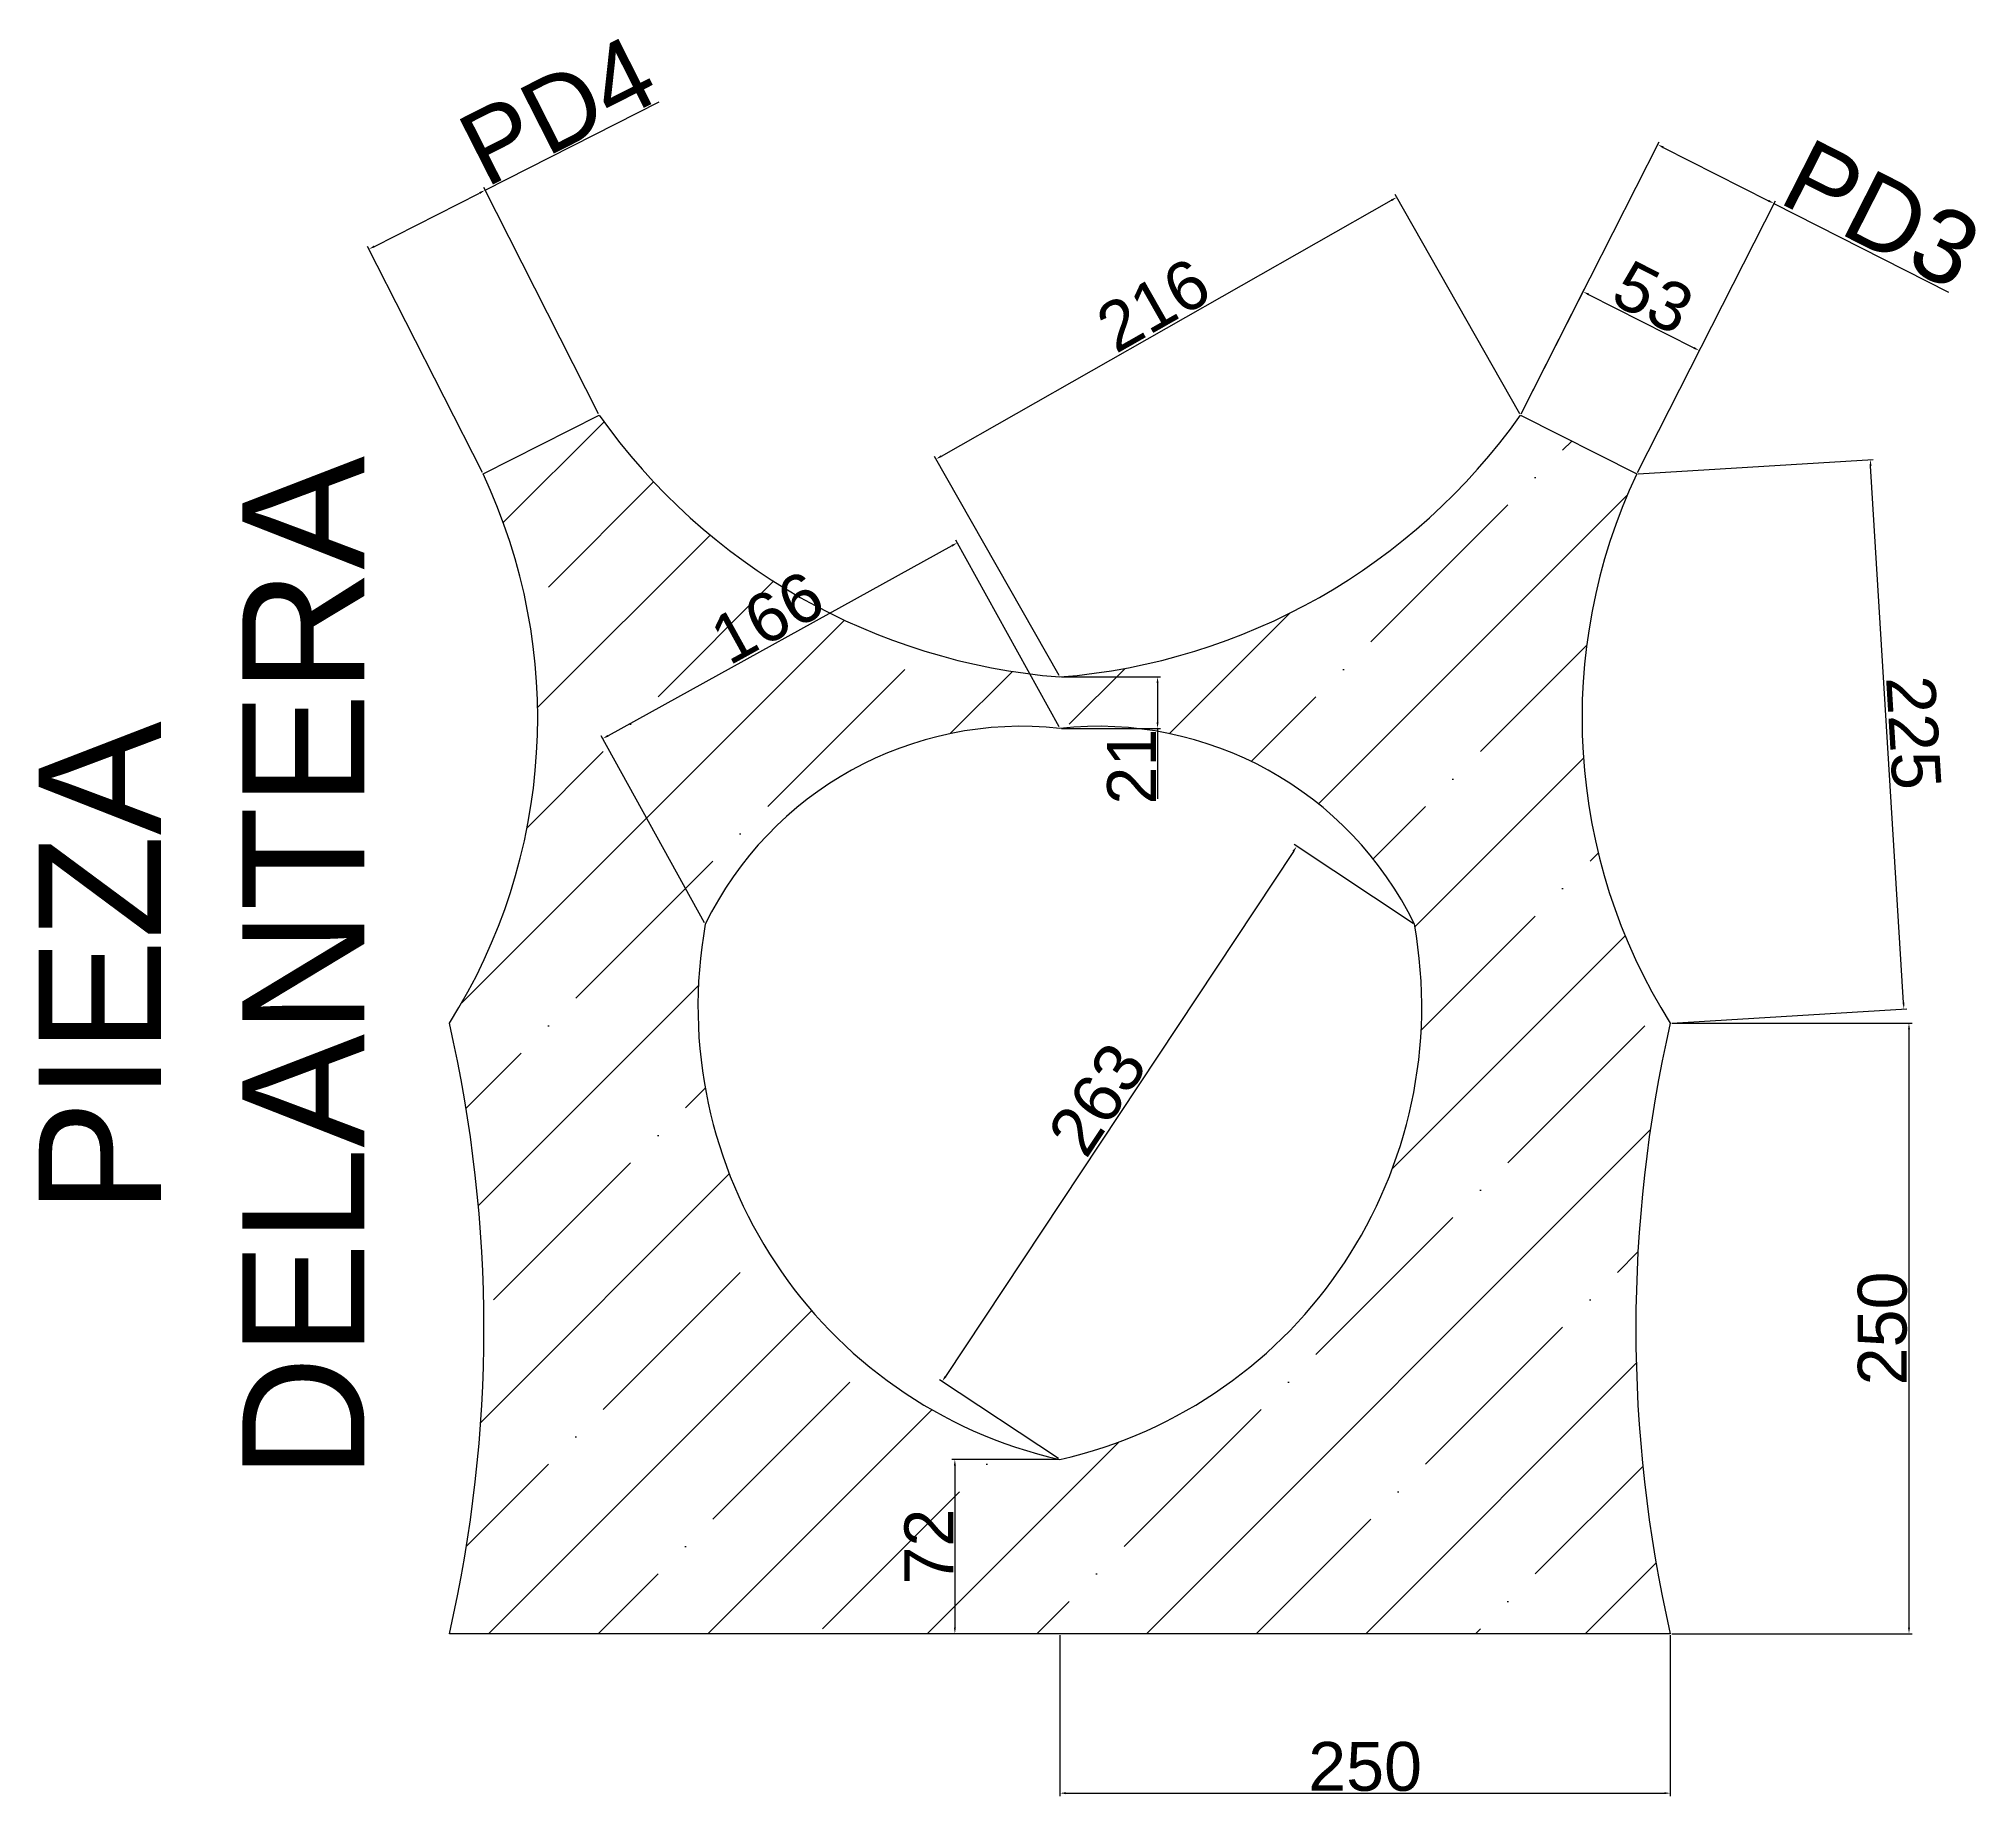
# Model space of a CAD drawing. Header units: millimetres. Extents: x 4 to 2684, y 338 to 1699.
# Drawn here: x 1037 to 1831, y 975 to 1695 of the extents above; entities that cross this region are included whole.
import ezdxf

# ---------------------------------------------------------------- set-up
doc = ezdxf.new("R2010")
doc.units = ezdxf.units.MM
for name, color, linetype in [('Layer1', 160, 'Continuous'), ('Layer2', 251, 'Continuous'), ('VG', 10, 'Continuous')]:
    doc.layers.add(name, color=color, linetype=linetype)
doc.styles.get("Standard").update_dxf_attribs({"font": 'arial.ttf'})
doc.dimstyles.new('ISO-25', dxfattribs={"dimtxt": 2.5, "dimasz": 2.5, "dimexe": 1.25, "dimexo": 0.625, "dimtad": 1, "dimtxsty": 'Standard', "dimcen": 2.5, "dimadec": 0, "dimazin": 0, "dimtfac": 1, "dimtmove": 0, "dimatfit": 3, "dimfxl": 1, "dimarcsym": 0})

msp = doc.modelspace()

# ---------------------------------------------------------------- texts
at = {"layer": 'Layer2', "insert": (1037.345, 1123.191), "char_height": 50, "attachment_point": 1, "rotation": 90}
msp.add_mtext_dynamic_manual_height_columns('\\pxqc;PIEZA DELANTERA', width=383.0387, gutter_width=12.5, heights=[0], dxfattribs=at)

# ---------------------------------------------------------------- blocks, each defined once
blk = doc.blocks.new('*D9')
at = {"layer": 'Defpoints', "color": 0, "transparency": 16777216}
for p in [(1600.7, 1332.51), (1407.29, 1145.24), (1455.5, 1113.31)]:
    blk.add_point(p, dxfattribs=at)
at = {"layer": 'Layer1', "color": 0, "lineweight": -2, "transparency": 16777216}
for p, q in [((1551.11, 1362.36), (1408.67, 1147.33)), ((1600.18, 1332.85), (1551.45, 1365.13)), ((1454.97, 1113.66), (1406.25, 1145.93))]:
    blk.add_line(p, q, dxfattribs=at)
at = {"layer": 'Layer1', "color": 0, "transparency": 16777216}
for points in [[(1550.77, 1362.59), (1551.46, 1362.13), (1552.49, 1364.44)], [(1408.32, 1147.56), (1409.02, 1147.1), (1407.29, 1145.24)]]:
    blk.add_solid(points, dxfattribs=at)
at = {"layer": 'Layer1', "color": 0, "transparency": 16777216, "insert": (1470.85, 1260.83), "char_height": 2.5, "attachment_point": 5, "rotation": 56.47792}
blk.add_mtext('{\\H8x;263}', dxfattribs=at)
blk = doc.blocks.new('*D11')
at = {"layer": 'Defpoints', "color": 0, "transparency": 16777216}
for p in [(1268.3, 1408.5), (1455.5, 1412.73), (1310.29, 1332.51)]:
    blk.add_point(p, dxfattribs=at)
at = {"layer": 'Layer1', "color": 0, "lineweight": -2, "transparency": 16777216}
for p, q in [((1411.32, 1487.52), (1270.49, 1409.71)), ((1455.19, 1413.28), (1412.91, 1489.82)), ((1309.99, 1333.06), (1267.7, 1409.6))]:
    blk.add_line(p, q, dxfattribs=at)
at = {"layer": 'Layer1', "color": 0, "transparency": 16777216}
for points in [[(1411.12, 1487.88), (1411.52, 1487.15), (1413.51, 1488.73)], [(1270.29, 1410.08), (1270.69, 1409.35), (1268.3, 1408.5)]]:
    blk.add_solid(points, dxfattribs=at)
at = {"layer": 'Layer1', "color": 0, "transparency": 16777216, "insert": (1335.67, 1458.1), "char_height": 2.5, "attachment_point": 5, "rotation": 28.91934}
blk.add_mtext('{\\H8x;166}', dxfattribs=at)
blk = doc.blocks.new('*D13')
at = {"layer": 'Defpoints', "color": 0, "transparency": 16777216}
for p in [(1593.48, 1630.2), (1644.17, 1541.01), (1455.5, 1433.78)]:
    blk.add_point(p, dxfattribs=at)
at = {"layer": 'Layer1', "color": 0, "lineweight": -2, "transparency": 16777216}
for p, q in [((1406.98, 1524.21), (1591.3, 1628.97)), ((1643.86, 1541.55), (1592.86, 1631.29)), ((1455.19, 1434.32), (1404.19, 1524.06))]:
    blk.add_line(p, q, dxfattribs=at)
at = {"layer": 'Layer1', "color": 0, "transparency": 16777216}
for points in [[(1591.1, 1629.33), (1591.51, 1628.61), (1593.48, 1630.2)], [(1406.77, 1524.57), (1407.18, 1523.85), (1404.8, 1522.97)]]:
    blk.add_solid(points, dxfattribs=at)
at = {"layer": 'Layer1', "color": 0, "transparency": 16777216, "insert": (1493.79, 1586.01), "char_height": 2.5, "attachment_point": 5, "rotation": 29.61105}
blk.add_mtext('{\\H8x;216}', dxfattribs=at)
blk = doc.blocks.new('*D15')
at = {"layer": 'Defpoints', "color": 0, "transparency": 16777216}
for p in [(1455.5, 1433.78), (1455.5, 1412.73), (1495.5, 1412.73)]:
    blk.add_point(p, dxfattribs=at)
at = {"layer": 'Layer1', "color": 0, "lineweight": -2, "transparency": 16777216}
for p, q in [((1456.12, 1433.78), (1496.75, 1433.78)), ((1495.5, 1431.28), (1495.5, 1415.23)), ((1456.12, 1412.73), (1496.75, 1412.73)), ((1495.5, 1412.73), (1495.5, 1383.85))]:
    blk.add_line(p, q, dxfattribs=at)
at = {"layer": 'Layer1', "color": 0, "transparency": 16777216}
for points in [[(1495.08, 1431.28), (1495.91, 1431.28), (1495.5, 1433.78)], [(1495.08, 1415.23), (1495.91, 1415.23), (1495.5, 1412.73)]]:
    blk.add_solid(points, dxfattribs=at)
at = {"layer": 'Layer1', "color": 0, "transparency": 16777216, "insert": (1484.83, 1397.04), "char_height": 2.5, "attachment_point": 5, "rotation": 90}
blk.add_mtext('{\\H8x;21}', dxfattribs=at)
blk = doc.blocks.new('*D16')
at = {"layer": 'Defpoints', "color": 0, "transparency": 16777216}
for p in [(1717.35, 1567.42), (1644.17, 1541.01), (1691.71, 1516.89)]:
    blk.add_point(p, dxfattribs=at)
at = {"layer": 'Layer1', "color": 0, "lineweight": -2, "transparency": 16777216}
for p, q in [((1644.45, 1541.57), (1670.38, 1592.66)), ((1672.04, 1590.41), (1715.13, 1568.55)), ((1691.99, 1517.44), (1717.92, 1568.53))]:
    blk.add_line(p, q, dxfattribs=at)
at = {"layer": 'Layer1', "color": 0, "transparency": 16777216}
for points in [[(1672.23, 1590.78), (1671.85, 1590.04), (1669.81, 1591.54)], [(1715.31, 1568.92), (1714.94, 1568.18), (1717.35, 1567.42)]]:
    blk.add_solid(points, dxfattribs=at)
at = {"layer": 'Layer1', "color": 0, "transparency": 16777216, "insert": (1698.49, 1589.15), "char_height": 2.5, "attachment_point": 5, "rotation": 333.09535}
blk.add_mtext('{\\H8x;53}', dxfattribs=at)
blk = doc.blocks.new('*D17')
at = {"layer": 'Defpoints', "color": 0, "transparency": 16777216}
for p in [(1455.5, 1041.98), (1705.49, 1041.98), (1705.49, 976.67)]:
    blk.add_point(p, dxfattribs=at)
at = {"layer": 'Layer1', "color": 0, "lineweight": -2, "transparency": 16777216}
for p, q in [((1455.5, 1041.35), (1455.5, 975.42)), ((1705.49, 1041.35), (1705.49, 975.42)), ((1458, 976.67), (1702.99, 976.67))]:
    blk.add_line(p, q, dxfattribs=at)
at = {"layer": 'Layer1', "color": 0, "transparency": 16777216}
for points in [[(1458, 977.08), (1458, 976.25), (1455.5, 976.67)], [(1702.99, 977.08), (1702.99, 976.25), (1705.49, 976.67)]]:
    blk.add_solid(points, dxfattribs=at)
at = {"layer": 'Layer1', "color": 0, "transparency": 16777216, "insert": (1580.49, 987.5), "char_height": 2.5, "width": 22.2306, "attachment_point": 5}
blk.add_mtext('{\\H8x;250}', dxfattribs=at)
blk = doc.blocks.new('*D18')
at = {"layer": 'Defpoints', "color": 0, "transparency": 16777216}
for p in [(1455.5, 1113.31), (1412.5, 1041.98), (1455.5, 1041.98)]:
    blk.add_point(p, dxfattribs=at)
at = {"layer": 'Layer1', "color": 0, "lineweight": -2, "transparency": 16777216}
for p, q in [((1454.87, 1113.31), (1411.25, 1113.31)), ((1412.5, 1110.81), (1412.5, 1044.48)), ((1454.87, 1041.98), (1411.25, 1041.98))]:
    blk.add_line(p, q, dxfattribs=at)
at = {"layer": 'Layer1', "color": 0, "transparency": 16777216}
for points in [[(1412.08, 1110.81), (1412.92, 1110.81), (1412.5, 1113.31)], [(1412.08, 1044.48), (1412.92, 1044.48), (1412.5, 1041.98)]]:
    blk.add_solid(points, dxfattribs=at)
at = {"layer": 'Layer1', "color": 0, "transparency": 16777216, "insert": (1401.83, 1077.64), "char_height": 2.5, "attachment_point": 5, "rotation": 90}
blk.add_mtext('{\\H8x;72}', dxfattribs=at)
blk = doc.blocks.new('*D19')
at = {"layer": 'Defpoints', "color": 0, "transparency": 16777216}
for p in [(1705.49, 1291.98), (1705.49, 1041.98), (1803.22, 1041.98)]:
    blk.add_point(p, dxfattribs=at)
at = {"layer": 'Layer1', "color": 0, "lineweight": -2, "transparency": 16777216}
for p, q in [((1706.11, 1291.98), (1804.47, 1291.98)), ((1803.22, 1289.48), (1803.22, 1044.48)), ((1706.11, 1041.98), (1804.47, 1041.98))]:
    blk.add_line(p, q, dxfattribs=at)
at = {"layer": 'Layer1', "color": 0, "transparency": 16777216}
for points in [[(1802.81, 1289.48), (1803.64, 1289.48), (1803.22, 1291.98)], [(1802.81, 1044.48), (1803.64, 1044.48), (1803.22, 1041.98)]]:
    blk.add_solid(points, dxfattribs=at)
at = {"layer": 'Layer1', "color": 0, "transparency": 16777216, "insert": (1792.39, 1166.98), "char_height": 2.5, "attachment_point": 5, "rotation": 90}
blk.add_mtext('{\\H8x;250}', dxfattribs=at)
blk = doc.blocks.new('*D20')
at = {"layer": 'Defpoints', "color": 0, "transparency": 16777216}
for p in [(1691.71, 1516.89), (1787.37, 1522.74), (1705.49, 1291.98)]:
    blk.add_point(p, dxfattribs=at)
at = {"layer": 'Layer1', "color": 0, "lineweight": -2, "transparency": 16777216}
for p, q in [((1692.34, 1516.92), (1788.61, 1522.82)), ((1800.99, 1300.33), (1787.52, 1520.25)), ((1706.11, 1292.01), (1802.39, 1297.91))]:
    blk.add_line(p, q, dxfattribs=at)
at = {"layer": 'Layer1', "color": 0, "transparency": 16777216}
for points in [[(1787.94, 1520.27), (1787.1, 1520.22), (1787.37, 1522.74)], [(1801.4, 1300.35), (1800.57, 1300.3), (1801.14, 1297.83)]]:
    blk.add_solid(points, dxfattribs=at)
at = {"layer": 'Layer1', "color": 0, "transparency": 16777216, "insert": (1805.07, 1410.95), "char_height": 2.5, "attachment_point": 5, "rotation": 273.50438}
blk.add_mtext('{\\H8x;225}', dxfattribs=at)
blk = doc.blocks.new('*D50')
at = {"layer": 'Defpoints', "color": 0, "transparency": 16777216}
for p in [(1220.1, 1633.08), (1266.82, 1541.01), (1219.28, 1516.89)]:
    blk.add_point(p, dxfattribs=at)
at = {"layer": 'Layer2', "color": 0, "lineweight": -2, "transparency": 16777216}
for p, q in [((1220.1, 1633.08), (1291.46, 1669.29)), ((1174.79, 1610.09), (1217.87, 1631.95)), ((1266.54, 1541.57), (1219.54, 1634.2)), ((1219, 1517.44), (1171.99, 1610.07))]:
    blk.add_line(p, q, dxfattribs=at)
at = {"layer": 'Layer2', "color": 0, "transparency": 16777216}
for points in [[(1217.68, 1632.32), (1218.06, 1631.58), (1220.1, 1633.08)], [(1174.6, 1610.46), (1174.98, 1609.72), (1172.56, 1608.96)]]:
    blk.add_solid(points, dxfattribs=at)
at = {"layer": 'Layer2', "color": 0, "transparency": 16777216, "insert": (1249.82, 1665.68), "char_height": 2.5, "attachment_point": 5, "rotation": 26.90465}
blk.add_mtext('{\\H12x;PD4}', dxfattribs=at)
blk = doc.blocks.new('*D51')
at = {"layer": 'Defpoints', "color": 0, "transparency": 16777216}
for p in [(1747.92, 1627.66), (1644.17, 1541.01), (1691.71, 1516.89)]:
    blk.add_point(p, dxfattribs=at)
at = {"layer": 'Layer2', "color": 0, "lineweight": -2, "transparency": 16777216}
for p, q in [((1644.45, 1541.57), (1700.94, 1652.9)), ((1702.61, 1650.65), (1745.69, 1628.79)), ((1691.99, 1517.44), (1748.49, 1628.77)), ((1747.92, 1627.66), (1819.39, 1591.39))]:
    blk.add_line(p, q, dxfattribs=at)
at = {"layer": 'Layer2', "color": 0, "transparency": 16777216}
for points in [[(1702.8, 1651.02), (1702.42, 1650.28), (1700.38, 1651.78)], [(1745.88, 1629.16), (1745.5, 1628.42), (1747.92, 1627.66)]]:
    blk.add_solid(points, dxfattribs=at)
at = {"layer": 'Layer2', "color": 0, "transparency": 16777216, "insert": (1791.99, 1623.18), "char_height": 2.5, "attachment_point": 5, "rotation": 333.09535}
blk.add_mtext('{\\H12x;PD3}', dxfattribs=at)

# ---------------------------------------------------------------- dimensions: what is measured, and where the dimension line sits
at = {"layer": 'Layer1'}
for p1, p2, distance, text, picture, middle in [((1455.495, 1433.78), (1644.169, 1541.01), 102.592, '{\\H8x;216}', '*D13', (1493.786, 1586.009)), ((1644.169, 1541.01), (1691.712, 1516.885), 56.668, '{\\H8x;53}', '*D16', (1698.49, 1589.151)), ((1705.485, 1291.976), (1691.712, 1516.885), -95.835, '{\\H8x;225}', '*D20', (1805.07, 1410.951)), ((1455.495, 1412.731), (1310.289, 1332.509), -86.822, '{\\H8x;166}', '*D11', (1335.667, 1458.1)), ((1600.701, 1332.509), (1455.495, 1113.311), -57.825, '{\\H8x;263}', '*D9', (1470.851, 1260.832)), ((1705.485, 1291.976), (1705.485, 1041.976), 97.737, '{\\H8x;<>}', '*D19', (1792.385, 1166.976))]:
    dim = msp.add_aligned_dim(p1=p1, p2=p2, distance=distance, text=text, dimstyle='ISO-25', dxfattribs=at)
    dim.commit()
    dim.dimension.update_dxf_attribs({"geometry": picture, "text_midpoint": middle})
for base, p1, p2, text, picture, middle in [((1495.496, 1412.731), (1455.495, 1433.78), (1455.495, 1412.731), '{\\H8x;21}', '*D15', (1484.83, 1397.041)), ((1412.499, 1041.976), (1455.495, 1113.311), (1455.495, 1041.976), '{\\H8x;72}', '*D18', (1401.833, 1077.643))]:
    dim = msp.add_linear_dim(base=base, p1=p1, p2=p2, angle=90, text=text, dimstyle='ISO-25', dxfattribs=at)
    dim.commit()
    dim.dimension.update_dxf_attribs({"geometry": picture, "text_midpoint": middle})
dim = msp.add_linear_dim(base=(1705.485, 976.666), p1=(1455.495, 1041.976), p2=(1705.485, 1041.976), text='{\\H8x;250}', dimstyle='ISO-25', dxfattribs=at)
dim.commit()
dim.dimension.update_dxf_attribs({"geometry": '*D17', "text_midpoint": (1580.49, 987.502)})
at = {"layer": 'Layer2'}
for p1, p2, distance, text, picture, middle in [((1219.278, 1516.885), (1266.821, 1541.01), 103.246, '{\\H12x;PD4}', '*D50', (1249.825, 1665.684)), ((1644.169, 1541.01), (1691.712, 1516.885), 124.216, '{\\H12x;PD3}', '*D51', (1791.987, 1623.184))]:
    dim = msp.add_aligned_dim(p1=p1, p2=p2, distance=distance, text=text, dimstyle='ISO-25', dxfattribs=at)
    dim.commit()
    dim.dimension.update_dxf_attribs({"geometry": picture, "text_midpoint": middle})

# ---------------------------------------------------------------- hatches: boundary and pattern name
at = {"layer": 'VG'}
h = msp.add_hatch(dxfattribs=at)
h.set_pattern_fill('ANSI35', color=256, scale=10)
h.paths.add_polyline_path([(1691.712, 1516.885), (1644.169, 1541.01, -0.2228195), (1455.495, 1433.78, -0.2228195), (1266.821, 1541.01), (1219.278, 1516.885, -0.2564231), (1205.505, 1291.976, -0.1130086), (1205.505, 1041.976), (1455.495, 1041.976), (1705.485, 1041.976, -0.1130086), (1705.485, 1291.976, -0.2564231)])
h.paths.add_polyline_path([(1455.495, 1412.731, -0.3163884), (1600.701, 1332.509, -0.4005766), (1455.495, 1113.311, -0.4005766), (1310.289, 1332.509, -0.3163884)], flags=16)
h.paths.add_polyline_path([(1277.855, 1125.075), (1277.855, 1207.853), (1229.784, 1207.853), (1229.784, 1125.075)], flags=24)
h.paths.add_polyline_path([(1649.985, 1127.817), (1649.985, 1210.595), (1601.913, 1210.595), (1601.913, 1127.817)], flags=24)

# ---------------------------------------------------------------- linework, layer by layer
for points in [[(1705.485, 1041.976), (1455.495, 1041.976), (1205.505, 1041.976, 0.1130086), (1205.505, 1291.976, 0.2564231), (1219.278, 1516.885), (1266.821, 1541.01, 0.2228195), (1455.495, 1433.78, 0.2228195), (1644.169, 1541.01), (1691.712, 1516.885, 0.2564231), (1705.485, 1291.976, 0.1130086)], [(1600.701, 1332.509, 0.3163884), (1455.495, 1412.731, 0.3163884), (1310.289, 1332.509, 0.4005766), (1455.495, 1113.311, 0.4005766)]]:
    msp.add_lwpolyline(points, format="xyb", close=True, dxfattribs=at)

msp.set_redraw_order([(e.dxf.handle, doc.entitydb.next_handle()) for e in msp.query("TEXT MTEXT ATTDEF DIMENSION ARC_DIMENSION")])  # texts and dimensions are drawn at this point

doc.saveas('drawing.dxf')
